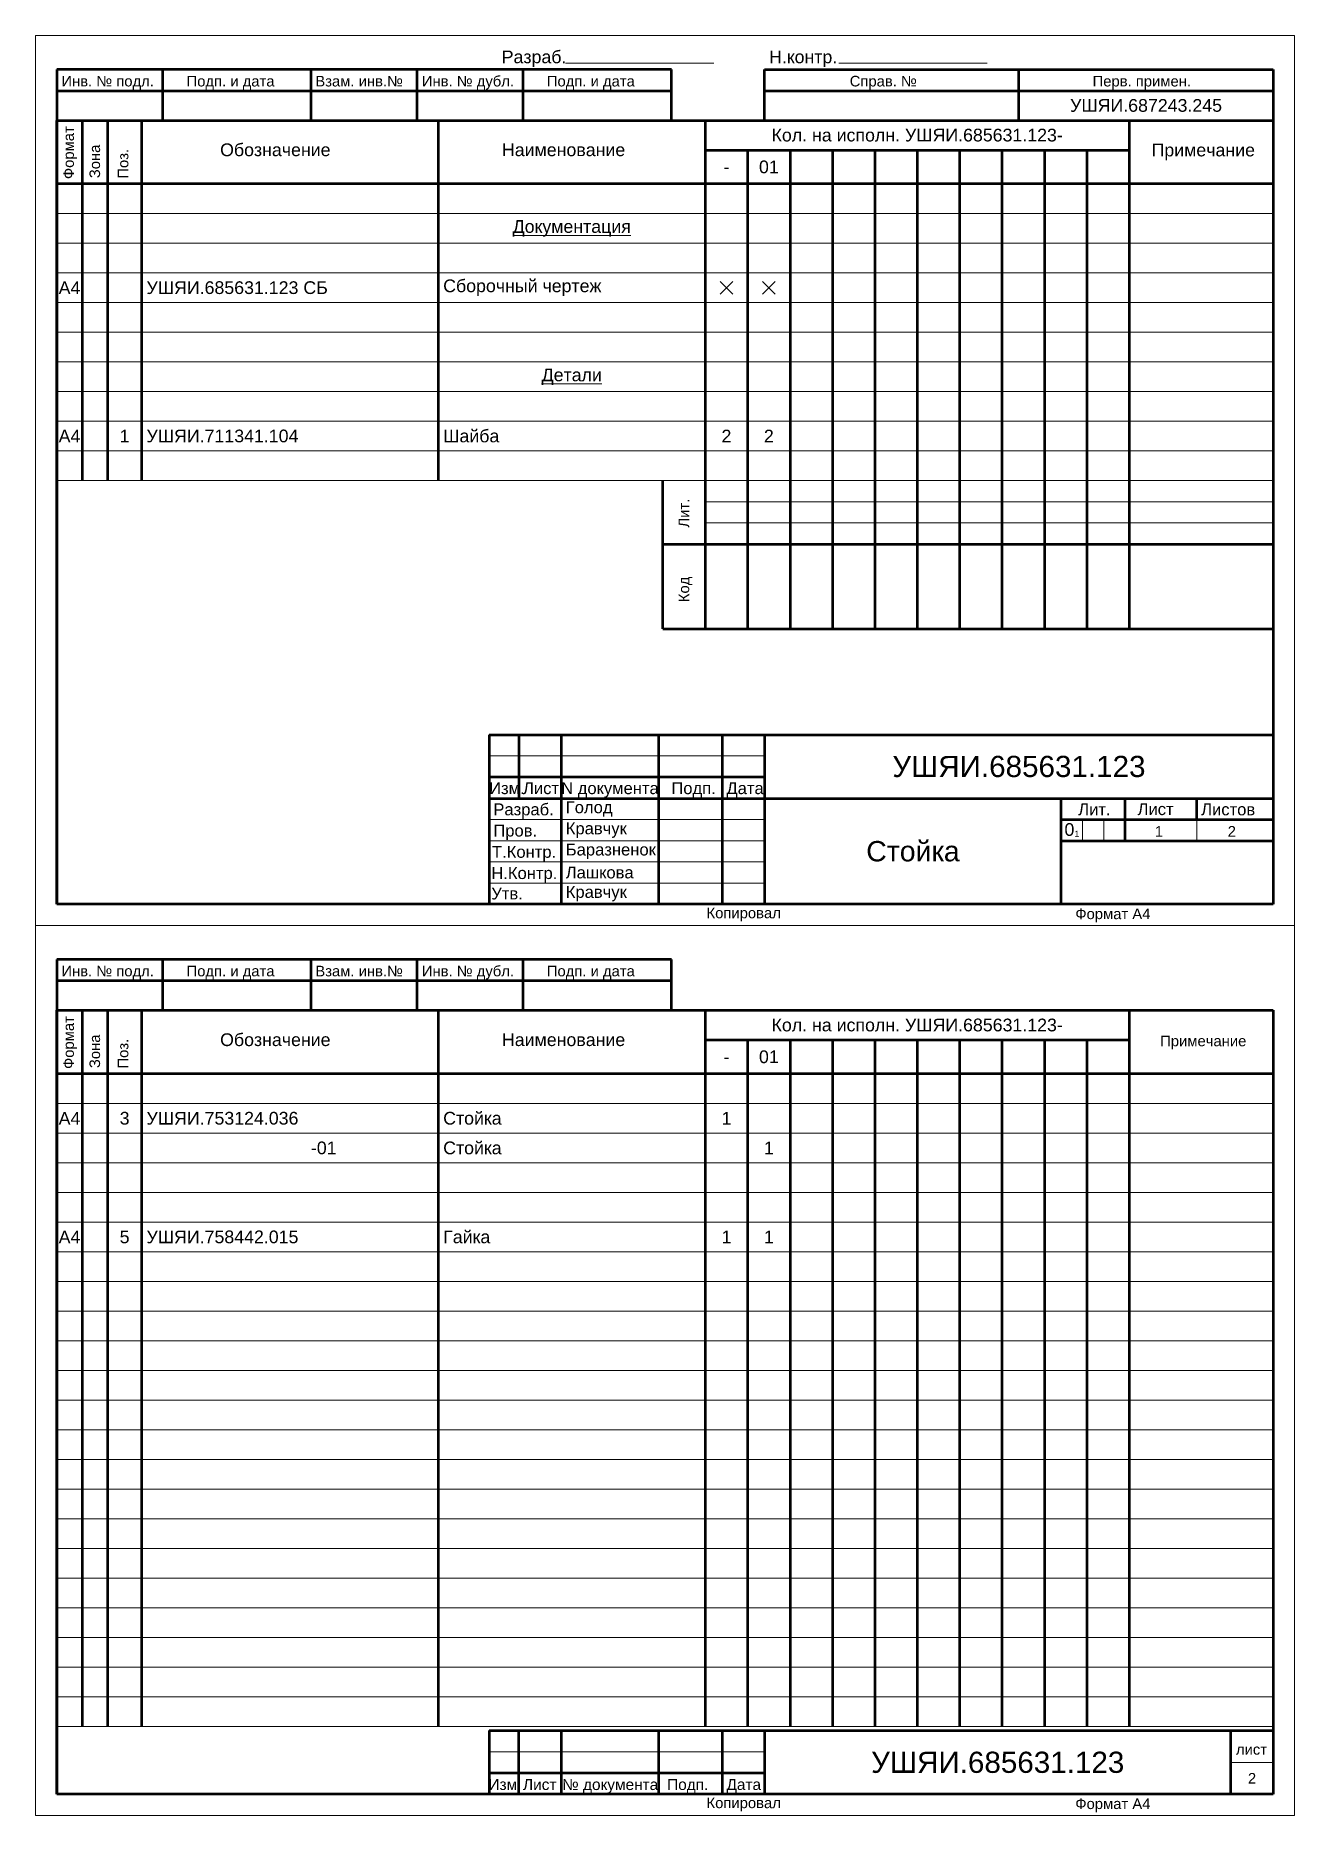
# Model space of a CAD drawing. Header units: millimetres. Extents: x 3219 to 51106, y -14166 to 2063.
# Drawn here: x 5304.4 to 5601.4, y 205.2 to 625.2 of the extents above; entities that cross this region are included whole.
import ezdxf
from ezdxf.enums import TextEntityAlignment as Align

# ---------------------------------------------------------------- set-up
doc = ezdxf.new("R2010")
doc.units = ezdxf.units.MM
doc.layers.get('0').update_dxf_attribs({"lineweight": 53})
doc.layers.add('FORMAT', color=2, linetype='Continuous')
for name, color, linetype, lineweight in [('TONK', 3, 'Continuous', 20), ('Размеры', 2, 'Continuous', 18), ('Штриховка', 80, 'Continuous', 20)]:
    doc.layers.add(name, color=color, linetype=linetype, lineweight=lineweight)
doc.styles.add('Arial', font='arial.ttf', dxfattribs={"height": 3})
doc.styles.add('Arialc', font='arial.ttf')
doc.styles.add('arialCYR', font='arial.ttf', dxfattribs={"height": 3})
doc.styles.add('Аrialc', font='arial.ttf')

msp = doc.modelspace()

# ---------------------------------------------------------------- texts
at = {"layer": 'FORMAT', "style": 'Arial'}
for s, height, p in [('Справ. №', 2.5, (5504.4, 613.15)), ('Перв. примен.', 2.5, (5565.4, 613.15)), ('Примечание', 3, (5579.9, 596.65)), ('Примечание', 2.5, (5579.9, 386.65))]:
    msp.add_text(s, height=height, dxfattribs=at).set_placement(p, align=Align.CENTER)
at = {"layer": 'TONK'}
for s, height, style, p in [('Изм.', 2.8, 'Arialc', (5411.4, 446.15)), ('Лист', 2.8, 'Arialc', (5419.4, 446.15)), ('N документа', 2.8, 'Arialc', (5428.4, 446.15)), ('Подп.', 2.8, 'Arialc', (5454.4, 446.15)), ('Дата', 2.8, 'Arialc', (5467.4, 446.15)), ('Разраб.', 2.8, 'Arialc', (5412.4, 441.15)), ('Лит.', 2.8, 'Arialc', (5550.4, 441.15)), ('Лист', 2.8, 'Arialc', (5564.4, 441.21)), ('Листов ', 2.8, 'Arialc', (5579.4, 441.15)), ('Пров.', 2.8, 'Arialc', (5412.4, 436.15)), ('1', 2.5, 'Arialc', (5568.46, 436.11)), ('2', 2.5, 'Arialc', (5585.66, 436.11)), ('Т.Контр.', 2.8, 'Arialc', (5412.08, 431.13)), ('Н.Контр.', 2.8, 'Arialc', (5411.92, 426.12)), ('Утв.', 2.8, 'Arialc', (5411.92, 421.3)), ('лист', 2.5, 'Аrialc', (5587.61, 219.48)), ('Изм.', 2.6, 'Аrialc', (5411.25, 211.15)), ('Лист', 2.6, 'Аrialc', (5419.4, 211.15)), ('№ документа', 2.6, 'Аrialc', (5428.65, 211.14)), ('Подп.', 2.6, 'Аrialc', (5453.4, 211.15)), ('Дата', 2.6, 'Аrialc', (5467.4, 211.15))]:
    msp.add_text(s, height=height, dxfattribs=dict(at, style=style)).set_placement(p)
at = {"layer": 'TONK', "style": 'Arialc'}
for s, insert, char_height, width, attachment_point in [('{\\LДокументация}', (5430.9, 579.65), 3, 63, 5), (' УШЯИ.685631.123 СБ', (5329.4, 565.65), 3, 70, 4), (' Сборочный чертеж', (5399.4, 565.65), 3, 63, 4), ('{\\LДетали}', (5430.9, 544.65), 3, 63, 5), ('А4', (5312.4, 530.65), 3, 6, 5), ('1', (5325.4, 530.65), 3, 8, 5), (' УШЯИ.711341.104', (5329.4, 530.65), 3, 70, 4), (' Шайба', (5399.4, 530.65), 3, 63, 4), ('А4', (5312.4, 369.65), 3, 6, 5), ('3', (5325.4, 369.65), 3, 8, 5), (' УШЯИ.753124.036', (5329.4, 369.65), 3, 70, 4), (' Стойка', (5399.4, 369.65), 3, 63, 4), ('            -01', (5365.4, 362.65), 3, 68, 5), (' Стойка', (5399.4, 362.65), 3, 63, 4), ('А4', (5312.4, 341.65), 3, 6, 5), ('5', (5325.4, 341.65), 3, 8, 5), (' УШЯИ.758442.015', (5329.4, 341.65), 3, 70, 4), (' Гайка', (5399.4, 341.65), 3, 63, 4), ('2', (5591.4, 213.9), 2.5, 10, 5)]:
    msp.add_mtext(s, dxfattribs=dict(at, insert=insert, char_height=char_height, width=width, attachment_point=attachment_point))
at = {"layer": 'Размеры', "style": 'Arial'}
for s, height, p in [('Разраб.', 3, (5422, 618.63)), ('Н.контр.', 3, (5485.5, 618.63)), ('Инв. № подл.', 2.5, (5321.4, 613.15)), ('Подп. и дата', 2.5, (5350.4, 613.15)), ('Инв. № дубл.', 2.5, (5406.4, 613.15)), ('Подп. и дата', 2.5, (5435.4, 613.15)), ('Обозначение', 3, (5360.96, 596.7)), ('Наименование', 3, (5428.97, 596.7)), ('Инв. № подл.', 2.5, (5321.4, 403.15)), ('Подп. и дата', 2.5, (5350.4, 403.15)), ('Инв. № дубл.', 2.5, (5406.4, 403.15)), ('Подп. и дата', 2.5, (5435.4, 403.15)), ('Обозначение', 3, (5360.96, 386.7)), ('Наименование', 3, (5428.97, 386.7))]:
    msp.add_text(s, height=height, dxfattribs=at).set_placement(p, align=Align.CENTER)
for p in [(5370.4, 613.15), (5370.4, 403.15)]:
    msp.add_text('Взам. инв.№', height=2.5, dxfattribs=at).set_placement(p)
for s, p in [('Формат', (5313.43, 597.52)), ('Зона', (5319.61, 595.46)), ('Поз.', (5326.29, 594.9)), ('Лит.', (5458.61, 512.46)), ('Код', (5458.61, 494.46)), ('Формат', (5313.43, 387.52)), ('Зона', (5319.61, 385.46)), ('Поз.', (5326.29, 384.9))]:
    msp.add_text(s, height=2.5, rotation=90, dxfattribs=at).set_placement(p, align=Align.CENTER)
at = {"layer": 'Размеры'}
for s, insert, char_height, width, attachment_point, style in [('УШЯИ.687243.245', (5566.4, 608.65), 3, 60, 5, 'Arialc'), ('Кол. на исполн. УШЯИ.685631.123-', (5512.4, 601.65), 3, 100, 5, 'Arialc'), ('-', (5467.4, 594.15), 3, 10, 5, 'Arialc'), ('01', (5477.4, 594.15), 3, 10, 5, 'Arialc'), ('А4', (5312.4, 565.65), 3, 6, 5, 'Arialc'), ('2', (5467.4, 530.65), 3, 10, 5, 'Arialc'), ('2', (5477.4, 530.65), 3, 10, 5, 'Arialc'), ('УШЯИ.685631.123', (5536.4, 452.65), 5, 120, 5, 'arialCYR'), (' Голод', (5428.4, 442.65), 2.8, 23, 4, 'Arialc'), (' Кравчук', (5428.4, 437.65), 2.8, 23, 4, 'Arialc'), ('\\A1;0{\\H0.5x;\\S^ 1;} ', (5548.9, 437.65), 3, 5, 5, 'Arialc'), (' Баразненок', (5428.4, 432.65), 2.8, 23, 4, 'Arialc'), (' Лашкова', (5428.4, 427.65), 2.8, 23, 4, 'Arialc'), (' Кравчук', (5428.4, 422.65), 2.8, 23, 4, 'Arialc'), ('Кол. на исполн. УШЯИ.685631.123-', (5512.4, 391.65), 3, 100, 5, 'Arialc'), ('-', (5467.4, 384.15), 3, 10, 5, 'Arialc'), ('01', (5477.4, 384.15), 3, 10, 5, 'Arialc'), ('1', (5467.4, 369.65), 3, 10, 5, 'Arialc'), ('1', (5477.4, 362.65), 3, 10, 5, 'Arialc'), ('1', (5467.4, 341.65), 3, 10, 5, 'Arialc'), ('1', (5477.4, 341.65), 3, 10, 5, 'Arialc'), ('УШЯИ.685631.123', (5531.4, 217.65), 5, 110, 5, 'arialCYR')]:
    msp.add_mtext(s, dxfattribs=dict(at, insert=insert, char_height=char_height, width=width, attachment_point=attachment_point, style=style))
at = {"layer": 'Размеры', "ltscale": 1.5, "insert": (5511.4, 432.65), "char_height": 4.8, "width": 70, "attachment_point": 5, "style": 'Arial'}
msp.add_mtext('Стойка', dxfattribs=at)
at = {"layer": 'Штриховка', "style": 'Arial'}
for s, p in [('Копировал', (5462.7, 416.86)), ('Формат А4', (5549.71, 416.65)), ('Копировал', (5462.7, 206.86)), ('Формат А4', (5549.71, 206.65))]:
    msp.add_text(s, height=2.5, dxfattribs=at).set_placement(p)

# ---------------------------------------------------------------- linework, layer by layer
for p, q in [((5309.4, 617.15), (5309.4, 420.15)), ((5454.4, 617.15), (5309.4, 617.15)), ((5334.4, 605.15), (5334.4, 617.15)), ((5369.4, 605.15), (5369.4, 617.15)), ((5394.4, 605.15), (5394.4, 617.15)), ((5419.4, 605.15), (5419.4, 617.15)), ((5454.4, 605.15), (5454.4, 617.15)), ((5476.4, 605.15), (5476.4, 617.15)), ((5476.4, 617.15), (5596.4, 617.15)), ((5536.4, 605.15), (5536.4, 617.15)), ((5596.4, 617.15), (5596.4, 605.15)), ((5309.4, 612.15), (5454.4, 612.15)), ((5476.4, 612.15), (5596.4, 612.15)), ((5309.4, 605.15), (5596.4, 605.15)), ((5309.4, 420.15), (5309.4, 605.15)), ((5315.4, 605.15), (5315.4, 520.15)), ((5321.4, 605.15), (5321.4, 520.15)), ((5329.4, 605.15), (5329.4, 520.15)), ((5399.4, 605.15), (5399.4, 520.15)), ((5462.4, 605.15), (5462.4, 485.15)), ((5562.4, 605.15), (5562.4, 485.15)), ((5596.4, 605.15), (5596.4, 420.15)), ((5462.4, 598.15), (5562.4, 598.15)), ((5472.4, 598.15), (5472.4, 485.15)), ((5482.4, 598.15), (5482.4, 485.15)), ((5492.4, 598.15), (5492.4, 485.15)), ((5502.4, 598.15), (5502.4, 485.15)), ((5512.4, 598.15), (5512.4, 485.15)), ((5522.4, 598.15), (5522.4, 485.15)), ((5532.4, 598.15), (5532.4, 485.15)), ((5542.4, 598.15), (5542.4, 485.15)), ((5552.4, 598.15), (5552.4, 485.15)), ((5596.4, 590.15), (5309.4, 590.15)), ((5452.4, 485.15), (5452.4, 520.15)), ((5452.4, 505.15), (5596.4, 505.15)), ((5452.4, 485.15), (5596.4, 485.15)), ((5411.4, 460.15), (5596.4, 460.15)), ((5411.4, 460.15), (5411.4, 420.15)), ((5418.4, 460.15), (5418.4, 445.15)), ((5428.4, 460.15), (5428.4, 420.15)), ((5451.4, 460.15), (5451.4, 420.15)), ((5466.4, 460.15), (5466.4, 420.15)), ((5476.4, 460.15), (5476.4, 420.15)), ((5476.4, 450.15), (5411.4, 450.15)), ((5411.4, 445.15), (5476.4, 445.15)), ((5476.4, 445.15), (5596.4, 445.15)), ((5546.4, 420.15), (5546.4, 445.15)), ((5561.4, 445.15), (5561.4, 435.15)), ((5578.4, 440.15), (5578.4, 445.15)), ((5546.4, 440.15), (5596.4, 440.15)), ((5546.4, 435.15), (5596.4, 435.15)), ((5596.4, 420.15), (5309.4, 420.15)), ((5309.4, 407.15), (5309.4, 210.15)), ((5454.4, 407.15), (5309.4, 407.15)), ((5334.4, 395.15), (5334.4, 407.15)), ((5369.4, 395.15), (5369.4, 407.15)), ((5394.4, 395.15), (5394.4, 407.15)), ((5419.4, 395.15), (5419.4, 407.15)), ((5454.4, 395.15), (5454.4, 407.15)), ((5309.4, 402.15), (5454.4, 402.15)), ((5309.4, 395.15), (5596.4, 395.15)), ((5309.4, 210.15), (5309.4, 395.15)), ((5315.4, 395.15), (5315.4, 226.15)), ((5321.4, 395.15), (5321.4, 226.15)), ((5329.4, 395.15), (5329.4, 226.15)), ((5399.4, 395.15), (5399.4, 226.15)), ((5462.4, 395.15), (5462.4, 226.15)), ((5562.4, 395.15), (5562.4, 226.15)), ((5596.4, 395.15), (5596.4, 210.15)), ((5462.4, 388.15), (5562.4, 388.15)), ((5472.4, 388.15), (5472.4, 226.15)), ((5482.4, 388.15), (5482.4, 226.15)), ((5492.4, 388.15), (5492.4, 226.15)), ((5502.4, 388.15), (5502.4, 226.15)), ((5512.4, 388.15), (5512.4, 226.15)), ((5522.4, 388.15), (5522.4, 226.15)), ((5532.4, 388.15), (5532.4, 226.15)), ((5542.4, 388.15), (5542.4, 226.15)), ((5552.4, 388.15), (5552.4, 226.15)), ((5552.4, 388.15), (5552.4, 275.15)), ((5596.4, 380.15), (5309.4, 380.15)), ((5411.4, 225.15), (5596.4, 225.15)), ((5411.4, 225.15), (5411.4, 210.15)), ((5418.4, 210.15), (5418.4, 225.15)), ((5428.4, 225.15), (5428.4, 210.15)), ((5451.4, 225.15), (5451.4, 210.15)), ((5466.4, 225.15), (5466.4, 210.15)), ((5476.4, 225.15), (5476.4, 210.15)), ((5586.4, 210.15), (5586.4, 225.15)), ((5476.4, 215.15), (5411.4, 215.15)), ((5596.4, 210.15), (5309.4, 210.15))]:
    msp.add_line(p, q)
msp.add_lwpolyline([(5454.4, 395.15), (5454.4, 407.15)])
msp.add_lwpolyline([(5454.4, 395.15), (5454.4, 407.15)])
msp.add_lwpolyline([(5454.4, 395.15), (5454.4, 407.15)])
at = {"layer": 'FORMAT'}
for p, q in [((5309.4, 617.15), (5309.4, 605.15)), ((5596.4, 617.15), (5596.4, 605.15)), ((5364.4, 605.15), (5309.4, 605.15)), ((5309.4, 420.15), (5309.4, 605.15)), ((5309.4, 420.15), (5309.4, 605.15)), ((5596.4, 605.15), (5596.4, 420.15)), ((5465.9, 564.15), (5468.9, 567.15)), ((5465.9, 567.15), (5468.9, 564.15)), ((5475.9, 564.15), (5478.9, 567.15)), ((5475.9, 567.15), (5478.9, 564.15)), ((5309.4, 407.15), (5309.4, 395.15)), ((5364.4, 395.15), (5309.4, 395.15)), ((5309.4, 210.15), (5309.4, 395.15)), ((5309.4, 210.15), (5309.4, 395.15)), ((5596.4, 395.15), (5596.4, 210.15))]:
    msp.add_line(p, q, dxfattribs=at)
for points in [[(5309.4, 617.15), (5449.4, 617.15), (5454.4, 617.15)], [(5309.4, 617.15), (5449.4, 617.15), (5454.4, 617.15)], [(5309.4, 617.15), (5449.4, 617.15), (5454.4, 617.15)], [(5334.4, 605.15), (5334.4, 617.15)], [(5334.4, 605.15), (5334.4, 617.15)], [(5334.4, 605.15), (5334.4, 617.15)], [(5369.4, 605.15), (5369.4, 617.15)], [(5369.4, 605.15), (5369.4, 617.15)], [(5369.4, 605.15), (5369.4, 617.15)], [(5394.4, 605.15), (5394.4, 617.15)], [(5394.4, 605.15), (5394.4, 617.15)], [(5394.4, 605.15), (5394.4, 617.15)], [(5419.4, 605.15), (5419.4, 617.15)], [(5419.4, 605.15), (5419.4, 617.15)], [(5419.4, 605.15), (5419.4, 617.15)], [(5454.4, 605.15), (5454.4, 617.15)], [(5454.4, 605.15), (5454.4, 617.15)], [(5454.4, 605.15), (5454.4, 617.15)], [(5596.4, 617.15), (5476.4, 617.15)], [(5476.4, 605.15), (5476.4, 617.15)], [(5536.4, 605.15), (5536.4, 617.15)], [(5309.4, 612.15), (5449.4, 612.15), (5454.4, 612.15)], [(5309.4, 612.15), (5449.4, 612.15), (5454.4, 612.15)], [(5309.4, 612.15), (5449.4, 612.15), (5454.4, 612.15)], [(5596.4, 612.15), (5476.4, 612.15)], [(5596.4, 605.15), (5309.4, 605.15)], [(5309.4, 407.15), (5449.4, 407.15), (5454.4, 407.15)], [(5309.4, 407.15), (5449.4, 407.15), (5454.4, 407.15)], [(5309.4, 407.15), (5449.4, 407.15), (5454.4, 407.15)], [(5334.4, 395.15), (5334.4, 407.15)], [(5334.4, 395.15), (5334.4, 407.15)], [(5334.4, 395.15), (5334.4, 407.15)], [(5369.4, 395.15), (5369.4, 407.15)], [(5369.4, 395.15), (5369.4, 407.15)], [(5369.4, 395.15), (5369.4, 407.15)], [(5394.4, 395.15), (5394.4, 407.15)], [(5394.4, 395.15), (5394.4, 407.15)], [(5394.4, 395.15), (5394.4, 407.15)], [(5419.4, 395.15), (5419.4, 407.15)], [(5419.4, 395.15), (5419.4, 407.15)], [(5419.4, 395.15), (5419.4, 407.15)], [(5309.4, 402.15), (5449.4, 402.15), (5454.4, 402.15)], [(5309.4, 402.15), (5449.4, 402.15), (5454.4, 402.15)], [(5309.4, 402.15), (5449.4, 402.15), (5454.4, 402.15)], [(5596.4, 395.15), (5309.4, 395.15)]]:
    msp.add_lwpolyline(points, dxfattribs=at)
at = {"layer": 'TONK'}
for p, q in [((5411.4, 455.15), (5476.4, 455.15)), ((5411.4, 440.15), (5476.4, 440.15)), ((5551.4, 435.15), (5551.4, 440.15)), ((5556.4, 440.15), (5556.4, 435.15)), ((5578.4, 435.15), (5578.4, 440.15)), ((5476.4, 435.15), (5411.4, 435.15)), ((5476.4, 430.15), (5411.4, 430.15)), ((5411.4, 425.15), (5476.4, 425.15))]:
    msp.add_line(p, q, dxfattribs=at)
at = {"layer": 'Размеры'}
for p, q in [((5304.4, 625.15), (5304.4, 415.15)), ((5601.4, 625.15), (5304.4, 625.15)), ((5601.4, 415.15), (5601.4, 625.15)), ((5429.4, 618.65), (5464.4, 618.65)), ((5493.9, 618.65), (5528.9, 618.65)), ((5596.4, 583.15), (5309.4, 583.15)), ((5596.4, 576.15), (5309.4, 576.15)), ((5596.4, 569.15), (5309.4, 569.15)), ((5596.4, 562.15), (5309.4, 562.15)), ((5596.4, 555.15), (5309.4, 555.15)), ((5596.4, 548.15), (5309.4, 548.15)), ((5596.4, 541.15), (5309.4, 541.15)), ((5596.4, 534.15), (5309.4, 534.15)), ((5596.4, 527.15), (5309.4, 527.15)), ((5596.4, 520.15), (5309.4, 520.15)), ((5462.4, 515.15), (5596.4, 515.15)), ((5596.4, 510.15), (5462.4, 510.15)), ((5304.4, 415.15), (5601.4, 415.15)), ((5304.4, 415.15), (5304.4, 205.15)), ((5601.4, 415.15), (5304.4, 415.15)), ((5601.4, 205.15), (5601.4, 415.15)), ((5596.4, 373.15), (5309.4, 373.15)), ((5596.4, 366.15), (5309.4, 366.15)), ((5596.4, 359.15), (5309.4, 359.15)), ((5596.4, 352.15), (5309.4, 352.15)), ((5596.4, 345.15), (5309.4, 345.15)), ((5596.4, 338.15), (5309.4, 338.15)), ((5596.4, 331.15), (5309.4, 331.15)), ((5596.4, 324.15), (5309.4, 324.15)), ((5596.4, 317.15), (5309.4, 317.15)), ((5596.4, 310.15), (5309.4, 310.15)), ((5596.4, 303.15), (5309.4, 303.15)), ((5596.4, 296.15), (5309.4, 296.15)), ((5596.4, 289.15), (5309.4, 289.15)), ((5596.4, 282.15), (5309.4, 282.15)), ((5596.4, 275.15), (5309.4, 275.15)), ((5596.4, 268.15), (5309.4, 268.15)), ((5596.4, 261.15), (5309.4, 261.15)), ((5596.4, 254.15), (5309.4, 254.15)), ((5596.4, 247.15), (5309.4, 247.15)), ((5596.4, 240.15), (5309.4, 240.15)), ((5596.4, 233.15), (5309.4, 233.15)), ((5596.4, 226.15), (5309.4, 226.15)), ((5411.4, 220.15), (5476.4, 220.15)), ((5586.4, 217.65), (5596.4, 217.65)), ((5304.4, 205.15), (5601.4, 205.15)), ((5304.4, 205.15), (5601.4, 205.15))]:
    msp.add_line(p, q, dxfattribs=at)

msp.set_redraw_order([(e.dxf.handle, doc.entitydb.next_handle()) for e in msp.query("TEXT MTEXT ATTDEF DIMENSION ARC_DIMENSION")])  # texts and dimensions are drawn at this point

doc.saveas('drawing.dxf')
